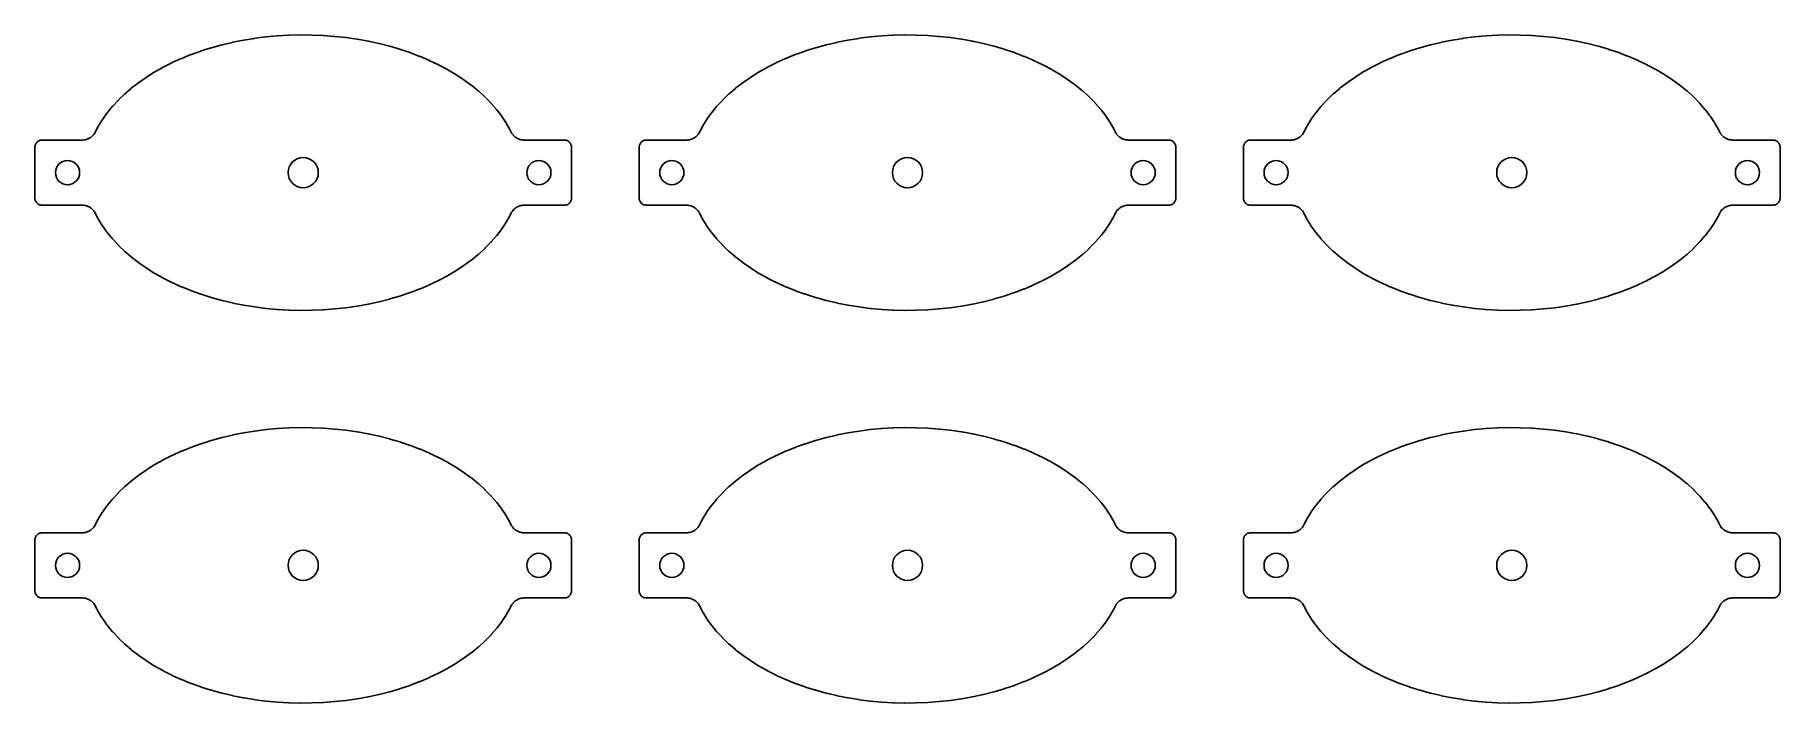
# Model space of a CAD drawing. Header units: millimetres. Extents: x 11 to 299, y 12 to 123.
import ezdxf

# ---------------------------------------------------------------- set-up
doc = ezdxf.new("R2010")
doc.units = ezdxf.units.MM
doc.layers.add('CUT', color=1, linetype='Continuous')

msp = doc.modelspace()

# ---------------------------------------------------------------- linework, layer by layer
at = {"layer": 'CUT'}
for points in [[(11.8, 94.6), (11.68, 94.61), (11.57, 94.62), (11.45, 94.65), (11.34, 94.69), (11.23, 94.74), (11.13, 94.8), (11.04, 94.87), (10.95, 94.95), (10.87, 95.04), (10.8, 95.13), (10.74, 95.23), (10.69, 95.34), (10.65, 95.45), (10.62, 95.57), (10.61, 95.68), (10.6, 95.8), (10.6, 104.2), (10.61, 104.32), (10.62, 104.43), (10.65, 104.55), (10.69, 104.66), (10.74, 104.77), (10.8, 104.87), (10.87, 104.96), (10.95, 105.05), (11.04, 105.13), (11.13, 105.2), (11.23, 105.26), (11.34, 105.31), (11.45, 105.35), (11.57, 105.38), (11.68, 105.39), (11.8, 105.4), (18.45, 105.4), (18.48, 105.4), (18.67, 105.41), (18.73, 105.42), (18.91, 105.44), (18.97, 105.45), (19.14, 105.5), (19.2, 105.52), (19.36, 105.58), (19.42, 105.6), (19.58, 105.68), (19.63, 105.71), (19.79, 105.8), (19.83, 105.83), (19.98, 105.94), (20.02, 105.98), (20.15, 106.1), (20.2, 106.14), (20.31, 106.28), (20.35, 106.32), (20.46, 106.47), (20.49, 106.52), (20.59, 106.68), (20.6, 106.71), (21.07, 107.62), (21.09, 107.65), (21.11, 107.69), (21.13, 107.73), (21.75, 108.74), (21.78, 108.78), (21.8, 108.81), (21.82, 108.84), (22.53, 109.84), (22.55, 109.88), (22.58, 109.91), (22.6, 109.94), (23.4, 110.92), (23.42, 110.95), (23.45, 110.98), (23.47, 111), (24.36, 111.96), (24.38, 111.99), (24.41, 112.01), (24.43, 112.04), (25.4, 112.97), (25.42, 113), (25.45, 113.02), (25.47, 113.04), (26.52, 113.95), (26.55, 113.97), (26.57, 113.99), (26.6, 114.01), (27.73, 114.88), (27.75, 114.9), (27.78, 114.92), (27.8, 114.94), (29.01, 115.77), (29.03, 115.79), (29.06, 115.81), (29.08, 115.82), (30.36, 116.62), (30.39, 116.64), (30.41, 116.65), (30.43, 116.67), (31.78, 117.42), (31.81, 117.44), (31.83, 117.45), (31.85, 117.46), (33.27, 118.18), (33.29, 118.19), (33.32, 118.2), (33.34, 118.21), (34.82, 118.88), (34.84, 118.89), (34.86, 118.9), (34.89, 118.91), (36.42, 119.53), (36.44, 119.54), (36.47, 119.55), (36.49, 119.55), (38.08, 120.12), (38.1, 120.13), (38.12, 120.14), (38.14, 120.14), (39.78, 120.66), (39.8, 120.67), (39.82, 120.67), (39.84, 120.68), (41.52, 121.14), (41.54, 121.15), (41.56, 121.15), (41.59, 121.16), (43.3, 121.56), (43.32, 121.57), (43.35, 121.57), (43.37, 121.58), (45.12, 121.92), (45.14, 121.93), (45.16, 121.93), (45.18, 121.93), (46.96, 122.22), (46.98, 122.23), (47, 122.23), (47.02, 122.23), (48.82, 122.46), (48.84, 122.46), (48.86, 122.47), (48.88, 122.47), (50.7, 122.64), (50.72, 122.64), (50.74, 122.64), (50.76, 122.64), (52.6, 122.75), (52.62, 122.75), (52.64, 122.75), (52.66, 122.75), (54.49, 122.8), (54.51, 122.8), (54.53, 122.8), (54.55, 122.8), (56.4, 122.78), (56.42, 122.78), (56.44, 122.78), (56.46, 122.78), (58.29, 122.7), (58.31, 122.7), (58.33, 122.7), (58.35, 122.7), (60.18, 122.56), (60.2, 122.56), (60.22, 122.56), (60.24, 122.56), (62.05, 122.36), (62.07, 122.36), (62.09, 122.35), (62.11, 122.35), (63.9, 122.09), (63.92, 122.09), (63.94, 122.08), (63.97, 122.08), (65.73, 121.76), (65.75, 121.76), (65.77, 121.75), (65.79, 121.75), (67.53, 121.37), (67.55, 121.37), (67.57, 121.36), (67.59, 121.36), (69.29, 120.93), (69.31, 120.92), (69.33, 120.91), (69.36, 120.91), (71.01, 120.42), (71.04, 120.41), (71.06, 120.41), (71.08, 120.4), (72.69, 119.86), (72.71, 119.85), (72.74, 119.84), (72.76, 119.83), (74.32, 119.24), (74.34, 119.23), (74.36, 119.22), (74.39, 119.21), (75.89, 118.57), (75.92, 118.56), (75.94, 118.55), (75.96, 118.53), (77.41, 117.84), (77.43, 117.83), (77.46, 117.82), (77.48, 117.81), (78.86, 117.07), (78.89, 117.06), (78.91, 117.04), (78.93, 117.03), (80.25, 116.25), (80.27, 116.24), (80.3, 116.22), (80.32, 116.2), (81.57, 115.38), (81.59, 115.37), (81.62, 115.35), (81.64, 115.33), (82.81, 114.48), (82.83, 114.46), (82.86, 114.44), (82.88, 114.42), (83.97, 113.53), (84, 113.51), (84.02, 113.49), (84.05, 113.47), (85.06, 112.55), (85.08, 112.52), (85.11, 112.5), (85.13, 112.47), (86.06, 111.53), (86.08, 111.5), (86.11, 111.47), (86.13, 111.45), (86.97, 110.47), (87, 110.45), (87.02, 110.42), (87.05, 110.39), (87.8, 109.39), (87.82, 109.36), (87.85, 109.33), (87.87, 109.3), (88.53, 108.29), (88.56, 108.25), (88.58, 108.22), (88.6, 108.18), (89.18, 107.16), (89.2, 107.12), (89.22, 107.08), (89.24, 107.04), (89.36, 106.79), (89.37, 106.76), (89.46, 106.6), (89.48, 106.55), (89.58, 106.41), (89.61, 106.37), (89.72, 106.23), (89.75, 106.19), (89.87, 106.07), (89.91, 106.03), (90.04, 105.92), (90.09, 105.89), (90.23, 105.79), (90.27, 105.76), (90.42, 105.68), (90.47, 105.65), (90.62, 105.58), (90.68, 105.56), (90.84, 105.5), (90.89, 105.49), (91.06, 105.45), (91.11, 105.44), (91.28, 105.41), (91.34, 105.41), (91.52, 105.4), (91.55, 105.4), (98.2, 105.4), (98.32, 105.39), (98.43, 105.38), (98.55, 105.35), (98.66, 105.31), (98.77, 105.26), (98.87, 105.2), (98.96, 105.13), (99.05, 105.05), (99.13, 104.96), (99.2, 104.87), (99.26, 104.77), (99.31, 104.66), (99.35, 104.55), (99.38, 104.43), (99.39, 104.32), (99.4, 104.2), (99.4, 95.8), (99.39, 95.68), (99.38, 95.57), (99.35, 95.45), (99.31, 95.34), (99.26, 95.23), (99.2, 95.13), (99.13, 95.04), (99.05, 94.95), (98.96, 94.87), (98.87, 94.8), (98.77, 94.74), (98.66, 94.69), (98.55, 94.65), (98.43, 94.62), (98.32, 94.61), (98.2, 94.6), (91.55, 94.6), (91.52, 94.6), (91.34, 94.59), (91.28, 94.59), (91.11, 94.56), (91.06, 94.55), (90.89, 94.51), (90.84, 94.5), (90.68, 94.44), (90.62, 94.42), (90.47, 94.35), (90.42, 94.32), (90.27, 94.24), (90.23, 94.21), (90.09, 94.11), (90.04, 94.08), (89.91, 93.97), (89.87, 93.93), (89.75, 93.81), (89.72, 93.77), (89.61, 93.63), (89.58, 93.59), (89.48, 93.45), (89.46, 93.4), (89.37, 93.24), (89.36, 93.21), (89.24, 92.96), (89.22, 92.92), (89.2, 92.88), (89.18, 92.84), (88.6, 91.82), (88.58, 91.78), (88.56, 91.75), (88.53, 91.71), (87.87, 90.7), (87.85, 90.67), (87.82, 90.64), (87.8, 90.61), (87.05, 89.61), (87.02, 89.58), (87, 89.55), (86.97, 89.53), (86.13, 88.55), (86.11, 88.53), (86.08, 88.5), (86.06, 88.47), (85.13, 87.53), (85.11, 87.5), (85.08, 87.48), (85.06, 87.45), (84.05, 86.53), (84.02, 86.51), (84, 86.49), (83.97, 86.47), (82.88, 85.58), (82.86, 85.56), (82.83, 85.54), (82.81, 85.52), (81.64, 84.67), (81.62, 84.65), (81.59, 84.63), (81.57, 84.62), (80.32, 83.8), (80.3, 83.78), (80.27, 83.76), (80.25, 83.75), (78.93, 82.97), (78.91, 82.96), (78.89, 82.94), (78.86, 82.93), (77.48, 82.19), (77.46, 82.18), (77.43, 82.17), (77.41, 82.16), (75.96, 81.47), (75.94, 81.45), (75.92, 81.44), (75.89, 81.43), (74.39, 80.79), (74.36, 80.78), (74.34, 80.77), (74.32, 80.76), (72.76, 80.17), (72.74, 80.16), (72.71, 80.15), (72.69, 80.14), (71.08, 79.6), (71.06, 79.59), (71.04, 79.59), (71.01, 79.58), (69.36, 79.09), (69.33, 79.09), (69.31, 79.08), (69.29, 79.07), (67.59, 78.64), (67.57, 78.64), (67.55, 78.63), (67.53, 78.63), (65.79, 78.25), (65.77, 78.25), (65.75, 78.24), (65.73, 78.24), (63.97, 77.92), (63.94, 77.92), (63.92, 77.91), (63.9, 77.91), (62.11, 77.65), (62.09, 77.65), (62.07, 77.64), (62.05, 77.64), (60.24, 77.44), (60.22, 77.44), (60.2, 77.44), (60.18, 77.44), (58.35, 77.3), (58.33, 77.3), (58.31, 77.3), (58.29, 77.3), (56.46, 77.22), (56.44, 77.22), (56.42, 77.22), (56.4, 77.22), (54.55, 77.2), (54.53, 77.2), (54.51, 77.2), (54.49, 77.2), (52.66, 77.25), (52.64, 77.25), (52.62, 77.25), (52.6, 77.25), (50.76, 77.36), (50.74, 77.36), (50.72, 77.36), (50.7, 77.36), (48.88, 77.53), (48.86, 77.53), (48.84, 77.54), (48.82, 77.54), (47.02, 77.77), (47, 77.77), (46.98, 77.77), (46.96, 77.78), (45.18, 78.07), (45.16, 78.07), (45.14, 78.07), (45.12, 78.08), (43.37, 78.42), (43.35, 78.43), (43.32, 78.43), (43.3, 78.44), (41.59, 78.84), (41.56, 78.85), (41.54, 78.85), (41.52, 78.86), (39.84, 79.32), (39.82, 79.33), (39.8, 79.33), (39.78, 79.34), (38.14, 79.86), (38.12, 79.86), (38.1, 79.87), (38.08, 79.88), (36.49, 80.45), (36.47, 80.45), (36.44, 80.46), (36.42, 80.47), (34.89, 81.09), (34.86, 81.1), (34.84, 81.11), (34.82, 81.12), (33.34, 81.79), (33.32, 81.8), (33.29, 81.81), (33.27, 81.82), (31.85, 82.54), (31.83, 82.55), (31.81, 82.56), (31.78, 82.58), (30.43, 83.33), (30.41, 83.35), (30.39, 83.36), (30.36, 83.38), (29.08, 84.18), (29.06, 84.19), (29.03, 84.21), (29.01, 84.23), (27.8, 85.06), (27.78, 85.08), (27.75, 85.1), (27.73, 85.12), (26.6, 85.99), (26.57, 86.01), (26.55, 86.03), (26.52, 86.05), (25.47, 86.96), (25.45, 86.98), (25.42, 87), (25.4, 87.03), (24.43, 87.96), (24.41, 87.99), (24.38, 88.01), (24.36, 88.04), (23.47, 89), (23.45, 89.02), (23.42, 89.05), (23.4, 89.08), (22.6, 90.06), (22.58, 90.09), (22.55, 90.12), (22.53, 90.16), (21.82, 91.16), (21.8, 91.19), (21.78, 91.22), (21.75, 91.26), (21.13, 92.27), (21.11, 92.31), (21.09, 92.35), (21.07, 92.38), (20.6, 93.29), (20.59, 93.32), (20.49, 93.48), (20.46, 93.53), (20.35, 93.68), (20.31, 93.72), (20.2, 93.86), (20.15, 93.9), (20.02, 94.02), (19.98, 94.06), (19.83, 94.17), (19.79, 94.2), (19.63, 94.29), (19.58, 94.32), (19.42, 94.4), (19.36, 94.42), (19.2, 94.48), (19.14, 94.5), (18.97, 94.55), (18.91, 94.56), (18.73, 94.58), (18.67, 94.59), (18.48, 94.6), (18.45, 94.6), (11.8, 94.6)], [(111.8, 94.6), (111.68, 94.61), (111.57, 94.62), (111.45, 94.65), (111.34, 94.69), (111.23, 94.74), (111.13, 94.8), (111.04, 94.87), (110.95, 94.95), (110.87, 95.04), (110.8, 95.13), (110.74, 95.23), (110.69, 95.34), (110.65, 95.45), (110.62, 95.57), (110.61, 95.68), (110.6, 95.8), (110.6, 104.2), (110.61, 104.32), (110.62, 104.43), (110.65, 104.55), (110.69, 104.66), (110.74, 104.77), (110.8, 104.87), (110.87, 104.96), (110.95, 105.05), (111.04, 105.13), (111.13, 105.2), (111.23, 105.26), (111.34, 105.31), (111.45, 105.35), (111.57, 105.38), (111.68, 105.39), (111.8, 105.4), (118.45, 105.4), (118.48, 105.4), (118.67, 105.41), (118.73, 105.42), (118.91, 105.44), (118.97, 105.45), (119.14, 105.5), (119.2, 105.52), (119.36, 105.58), (119.42, 105.6), (119.58, 105.68), (119.63, 105.71), (119.79, 105.8), (119.83, 105.83), (119.98, 105.94), (120.02, 105.98), (120.15, 106.1), (120.2, 106.14), (120.31, 106.28), (120.35, 106.32), (120.46, 106.47), (120.49, 106.52), (120.59, 106.68), (120.6, 106.71), (121.07, 107.62), (121.09, 107.65), (121.11, 107.69), (121.13, 107.73), (121.75, 108.74), (121.78, 108.78), (121.8, 108.81), (121.82, 108.84), (122.53, 109.84), (122.55, 109.88), (122.58, 109.91), (122.6, 109.94), (123.4, 110.92), (123.42, 110.95), (123.45, 110.98), (123.47, 111), (124.36, 111.96), (124.38, 111.99), (124.41, 112.01), (124.43, 112.04), (125.4, 112.97), (125.42, 113), (125.45, 113.02), (125.47, 113.04), (126.52, 113.95), (126.55, 113.97), (126.57, 113.99), (126.6, 114.01), (127.73, 114.88), (127.75, 114.9), (127.78, 114.92), (127.8, 114.94), (129.01, 115.77), (129.03, 115.79), (129.06, 115.81), (129.08, 115.82), (130.36, 116.62), (130.39, 116.64), (130.41, 116.65), (130.43, 116.67), (131.78, 117.42), (131.81, 117.44), (131.83, 117.45), (131.85, 117.46), (133.27, 118.18), (133.29, 118.19), (133.32, 118.2), (133.34, 118.21), (134.82, 118.88), (134.84, 118.89), (134.86, 118.9), (134.89, 118.91), (136.42, 119.53), (136.44, 119.54), (136.47, 119.55), (136.49, 119.55), (138.08, 120.12), (138.1, 120.13), (138.12, 120.14), (138.14, 120.14), (139.78, 120.66), (139.8, 120.67), (139.82, 120.67), (139.84, 120.68), (141.52, 121.14), (141.54, 121.15), (141.56, 121.15), (141.59, 121.16), (143.3, 121.56), (143.32, 121.57), (143.35, 121.57), (143.37, 121.58), (145.12, 121.92), (145.14, 121.93), (145.16, 121.93), (145.18, 121.93), (146.96, 122.22), (146.98, 122.23), (147, 122.23), (147.02, 122.23), (148.82, 122.46), (148.84, 122.46), (148.86, 122.47), (148.88, 122.47), (150.7, 122.64), (150.72, 122.64), (150.74, 122.64), (150.76, 122.64), (152.6, 122.75), (152.62, 122.75), (152.64, 122.75), (152.66, 122.75), (154.49, 122.8), (154.51, 122.8), (154.53, 122.8), (154.55, 122.8), (156.4, 122.78), (156.42, 122.78), (156.44, 122.78), (156.46, 122.78), (158.29, 122.7), (158.31, 122.7), (158.33, 122.7), (158.35, 122.7), (160.18, 122.56), (160.2, 122.56), (160.22, 122.56), (160.24, 122.56), (162.05, 122.36), (162.07, 122.36), (162.09, 122.35), (162.11, 122.35), (163.9, 122.09), (163.92, 122.09), (163.94, 122.08), (163.97, 122.08), (165.73, 121.76), (165.75, 121.76), (165.77, 121.75), (165.79, 121.75), (167.53, 121.37), (167.55, 121.37), (167.57, 121.36), (167.59, 121.36), (169.29, 120.93), (169.31, 120.92), (169.33, 120.91), (169.36, 120.91), (171.01, 120.42), (171.04, 120.41), (171.06, 120.41), (171.08, 120.4), (172.69, 119.86), (172.71, 119.85), (172.74, 119.84), (172.76, 119.83), (174.32, 119.24), (174.34, 119.23), (174.36, 119.22), (174.39, 119.21), (175.89, 118.57), (175.92, 118.56), (175.94, 118.55), (175.96, 118.53), (177.41, 117.84), (177.43, 117.83), (177.46, 117.82), (177.48, 117.81), (178.86, 117.07), (178.89, 117.06), (178.91, 117.04), (178.93, 117.03), (180.25, 116.25), (180.27, 116.24), (180.3, 116.22), (180.32, 116.2), (181.57, 115.38), (181.59, 115.37), (181.62, 115.35), (181.64, 115.33), (182.81, 114.48), (182.83, 114.46), (182.86, 114.44), (182.88, 114.42), (183.97, 113.53), (184, 113.51), (184.02, 113.49), (184.05, 113.47), (185.06, 112.55), (185.08, 112.52), (185.11, 112.5), (185.13, 112.47), (186.06, 111.53), (186.08, 111.5), (186.11, 111.47), (186.13, 111.45), (186.97, 110.47), (187, 110.45), (187.02, 110.42), (187.05, 110.39), (187.8, 109.39), (187.82, 109.36), (187.85, 109.33), (187.87, 109.3), (188.53, 108.29), (188.56, 108.25), (188.58, 108.22), (188.6, 108.18), (189.18, 107.16), (189.2, 107.12), (189.22, 107.08), (189.24, 107.04), (189.36, 106.79), (189.37, 106.76), (189.46, 106.6), (189.48, 106.55), (189.58, 106.41), (189.61, 106.37), (189.72, 106.23), (189.75, 106.19), (189.87, 106.07), (189.91, 106.03), (190.04, 105.92), (190.09, 105.89), (190.23, 105.79), (190.27, 105.76), (190.42, 105.68), (190.47, 105.65), (190.62, 105.58), (190.68, 105.56), (190.84, 105.5), (190.89, 105.49), (191.06, 105.45), (191.11, 105.44), (191.28, 105.41), (191.34, 105.41), (191.52, 105.4), (191.55, 105.4), (198.2, 105.4), (198.32, 105.39), (198.43, 105.38), (198.55, 105.35), (198.66, 105.31), (198.77, 105.26), (198.87, 105.2), (198.96, 105.13), (199.05, 105.05), (199.13, 104.96), (199.2, 104.87), (199.26, 104.77), (199.31, 104.66), (199.35, 104.55), (199.38, 104.43), (199.39, 104.32), (199.4, 104.2), (199.4, 95.8), (199.39, 95.68), (199.38, 95.57), (199.35, 95.45), (199.31, 95.34), (199.26, 95.23), (199.2, 95.13), (199.13, 95.04), (199.05, 94.95), (198.96, 94.87), (198.87, 94.8), (198.77, 94.74), (198.66, 94.69), (198.55, 94.65), (198.43, 94.62), (198.32, 94.61), (198.2, 94.6), (191.55, 94.6), (191.52, 94.6), (191.34, 94.59), (191.28, 94.59), (191.11, 94.56), (191.06, 94.55), (190.89, 94.51), (190.84, 94.5), (190.68, 94.44), (190.62, 94.42), (190.47, 94.35), (190.42, 94.32), (190.27, 94.24), (190.23, 94.21), (190.09, 94.11), (190.04, 94.08), (189.91, 93.97), (189.87, 93.93), (189.75, 93.81), (189.72, 93.77), (189.61, 93.63), (189.58, 93.59), (189.48, 93.45), (189.46, 93.4), (189.37, 93.24), (189.36, 93.21), (189.24, 92.96), (189.22, 92.92), (189.2, 92.88), (189.18, 92.84), (188.6, 91.82), (188.58, 91.78), (188.56, 91.75), (188.53, 91.71), (187.87, 90.7), (187.85, 90.67), (187.82, 90.64), (187.8, 90.61), (187.05, 89.61), (187.02, 89.58), (187, 89.55), (186.97, 89.53), (186.13, 88.55), (186.11, 88.53), (186.08, 88.5), (186.06, 88.47), (185.13, 87.53), (185.11, 87.5), (185.08, 87.48), (185.06, 87.45), (184.05, 86.53), (184.02, 86.51), (184, 86.49), (183.97, 86.47), (182.88, 85.58), (182.86, 85.56), (182.83, 85.54), (182.81, 85.52), (181.64, 84.67), (181.62, 84.65), (181.59, 84.63), (181.57, 84.62), (180.32, 83.8), (180.3, 83.78), (180.27, 83.76), (180.25, 83.75), (178.93, 82.97), (178.91, 82.96), (178.89, 82.94), (178.86, 82.93), (177.48, 82.19), (177.46, 82.18), (177.43, 82.17), (177.41, 82.16), (175.96, 81.47), (175.94, 81.45), (175.92, 81.44), (175.89, 81.43), (174.39, 80.79), (174.36, 80.78), (174.34, 80.77), (174.32, 80.76), (172.76, 80.17), (172.74, 80.16), (172.71, 80.15), (172.69, 80.14), (171.08, 79.6), (171.06, 79.59), (171.04, 79.59), (171.01, 79.58), (169.36, 79.09), (169.33, 79.09), (169.31, 79.08), (169.29, 79.07), (167.59, 78.64), (167.57, 78.64), (167.55, 78.63), (167.53, 78.63), (165.79, 78.25), (165.77, 78.25), (165.75, 78.24), (165.73, 78.24), (163.97, 77.92), (163.94, 77.92), (163.92, 77.91), (163.9, 77.91), (162.11, 77.65), (162.09, 77.65), (162.07, 77.64), (162.05, 77.64), (160.24, 77.44), (160.22, 77.44), (160.2, 77.44), (160.18, 77.44), (158.35, 77.3), (158.33, 77.3), (158.31, 77.3), (158.29, 77.3), (156.46, 77.22), (156.44, 77.22), (156.42, 77.22), (156.4, 77.22), (154.55, 77.2), (154.53, 77.2), (154.51, 77.2), (154.49, 77.2), (152.66, 77.25), (152.64, 77.25), (152.62, 77.25), (152.6, 77.25), (150.76, 77.36), (150.74, 77.36), (150.72, 77.36), (150.7, 77.36), (148.88, 77.53), (148.86, 77.53), (148.84, 77.54), (148.82, 77.54), (147.02, 77.77), (147, 77.77), (146.98, 77.77), (146.96, 77.78), (145.18, 78.07), (145.16, 78.07), (145.14, 78.07), (145.12, 78.08), (143.37, 78.42), (143.35, 78.43), (143.32, 78.43), (143.3, 78.44), (141.59, 78.84), (141.56, 78.85), (141.54, 78.85), (141.52, 78.86), (139.84, 79.32), (139.82, 79.33), (139.8, 79.33), (139.78, 79.34), (138.14, 79.86), (138.12, 79.86), (138.1, 79.87), (138.08, 79.88), (136.49, 80.45), (136.47, 80.45), (136.44, 80.46), (136.42, 80.47), (134.89, 81.09), (134.86, 81.1), (134.84, 81.11), (134.82, 81.12), (133.34, 81.79), (133.32, 81.8), (133.29, 81.81), (133.27, 81.82), (131.85, 82.54), (131.83, 82.55), (131.81, 82.56), (131.78, 82.58), (130.43, 83.33), (130.41, 83.35), (130.39, 83.36), (130.36, 83.38), (129.08, 84.18), (129.06, 84.19), (129.03, 84.21), (129.01, 84.23), (127.8, 85.06), (127.78, 85.08), (127.75, 85.1), (127.73, 85.12), (126.6, 85.99), (126.57, 86.01), (126.55, 86.03), (126.52, 86.05), (125.47, 86.96), (125.45, 86.98), (125.42, 87), (125.4, 87.03), (124.43, 87.96), (124.41, 87.99), (124.38, 88.01), (124.36, 88.04), (123.47, 89), (123.45, 89.02), (123.42, 89.05), (123.4, 89.08), (122.6, 90.06), (122.58, 90.09), (122.55, 90.12), (122.53, 90.16), (121.82, 91.16), (121.8, 91.19), (121.78, 91.22), (121.75, 91.26), (121.13, 92.27), (121.11, 92.31), (121.09, 92.35), (121.07, 92.38), (120.6, 93.29), (120.59, 93.32), (120.49, 93.48), (120.46, 93.53), (120.35, 93.68), (120.31, 93.72), (120.2, 93.86), (120.15, 93.9), (120.02, 94.02), (119.98, 94.06), (119.83, 94.17), (119.79, 94.2), (119.63, 94.29), (119.58, 94.32), (119.42, 94.4), (119.36, 94.42), (119.2, 94.48), (119.14, 94.5), (118.97, 94.55), (118.91, 94.56), (118.73, 94.58), (118.67, 94.59), (118.48, 94.6), (118.45, 94.6), (111.8, 94.6)], [(211.8, 94.6), (211.68, 94.61), (211.57, 94.62), (211.45, 94.65), (211.34, 94.69), (211.23, 94.74), (211.13, 94.8), (211.04, 94.87), (210.95, 94.95), (210.87, 95.04), (210.8, 95.13), (210.74, 95.23), (210.69, 95.34), (210.65, 95.45), (210.62, 95.57), (210.61, 95.68), (210.6, 95.8), (210.6, 104.2), (210.61, 104.32), (210.62, 104.43), (210.65, 104.55), (210.69, 104.66), (210.74, 104.77), (210.8, 104.87), (210.87, 104.96), (210.95, 105.05), (211.04, 105.13), (211.13, 105.2), (211.23, 105.26), (211.34, 105.31), (211.45, 105.35), (211.57, 105.38), (211.68, 105.39), (211.8, 105.4), (218.45, 105.4), (218.48, 105.4), (218.67, 105.41), (218.73, 105.42), (218.91, 105.44), (218.97, 105.45), (219.14, 105.5), (219.2, 105.52), (219.36, 105.58), (219.42, 105.6), (219.58, 105.68), (219.63, 105.71), (219.79, 105.8), (219.83, 105.83), (219.98, 105.94), (220.02, 105.98), (220.15, 106.1), (220.2, 106.14), (220.31, 106.28), (220.35, 106.32), (220.46, 106.47), (220.49, 106.52), (220.59, 106.68), (220.6, 106.71), (221.07, 107.62), (221.09, 107.65), (221.11, 107.69), (221.13, 107.73), (221.75, 108.74), (221.78, 108.78), (221.8, 108.81), (221.82, 108.84), (222.53, 109.84), (222.55, 109.88), (222.58, 109.91), (222.6, 109.94), (223.4, 110.92), (223.42, 110.95), (223.45, 110.98), (223.47, 111), (224.36, 111.96), (224.38, 111.99), (224.41, 112.01), (224.43, 112.04), (225.4, 112.97), (225.42, 113), (225.45, 113.02), (225.47, 113.04), (226.52, 113.95), (226.55, 113.97), (226.57, 113.99), (226.6, 114.01), (227.73, 114.88), (227.75, 114.9), (227.78, 114.92), (227.8, 114.94), (229.01, 115.77), (229.03, 115.79), (229.06, 115.81), (229.08, 115.82), (230.36, 116.62), (230.39, 116.64), (230.41, 116.65), (230.43, 116.67), (231.78, 117.42), (231.81, 117.44), (231.83, 117.45), (231.85, 117.46), (233.27, 118.18), (233.29, 118.19), (233.32, 118.2), (233.34, 118.21), (234.82, 118.88), (234.84, 118.89), (234.86, 118.9), (234.89, 118.91), (236.42, 119.53), (236.44, 119.54), (236.47, 119.55), (236.49, 119.55), (238.08, 120.12), (238.1, 120.13), (238.12, 120.14), (238.14, 120.14), (239.78, 120.66), (239.8, 120.67), (239.82, 120.67), (239.84, 120.68), (241.52, 121.14), (241.54, 121.15), (241.56, 121.15), (241.59, 121.16), (243.3, 121.56), (243.32, 121.57), (243.35, 121.57), (243.37, 121.58), (245.12, 121.92), (245.14, 121.93), (245.16, 121.93), (245.18, 121.93), (246.96, 122.22), (246.98, 122.23), (247, 122.23), (247.02, 122.23), (248.82, 122.46), (248.84, 122.46), (248.86, 122.47), (248.88, 122.47), (250.7, 122.64), (250.72, 122.64), (250.74, 122.64), (250.76, 122.64), (252.6, 122.75), (252.62, 122.75), (252.64, 122.75), (252.66, 122.75), (254.49, 122.8), (254.51, 122.8), (254.53, 122.8), (254.55, 122.8), (256.4, 122.78), (256.42, 122.78), (256.44, 122.78), (256.46, 122.78), (258.29, 122.7), (258.31, 122.7), (258.33, 122.7), (258.35, 122.7), (260.18, 122.56), (260.2, 122.56), (260.22, 122.56), (260.24, 122.56), (262.05, 122.36), (262.07, 122.36), (262.09, 122.35), (262.11, 122.35), (263.9, 122.09), (263.92, 122.09), (263.94, 122.08), (263.97, 122.08), (265.73, 121.76), (265.75, 121.76), (265.77, 121.75), (265.79, 121.75), (267.53, 121.37), (267.55, 121.37), (267.57, 121.36), (267.59, 121.36), (269.29, 120.93), (269.31, 120.92), (269.33, 120.91), (269.36, 120.91), (271.01, 120.42), (271.04, 120.41), (271.06, 120.41), (271.08, 120.4), (272.69, 119.86), (272.71, 119.85), (272.74, 119.84), (272.76, 119.83), (274.32, 119.24), (274.34, 119.23), (274.36, 119.22), (274.39, 119.21), (275.89, 118.57), (275.92, 118.56), (275.94, 118.55), (275.96, 118.53), (277.41, 117.84), (277.43, 117.83), (277.46, 117.82), (277.48, 117.81), (278.86, 117.07), (278.89, 117.06), (278.91, 117.04), (278.93, 117.03), (280.25, 116.25), (280.27, 116.24), (280.3, 116.22), (280.32, 116.2), (281.57, 115.38), (281.59, 115.37), (281.62, 115.35), (281.64, 115.33), (282.81, 114.48), (282.83, 114.46), (282.86, 114.44), (282.88, 114.42), (283.97, 113.53), (284, 113.51), (284.02, 113.49), (284.05, 113.47), (285.06, 112.55), (285.08, 112.52), (285.11, 112.5), (285.13, 112.47), (286.06, 111.53), (286.08, 111.5), (286.11, 111.47), (286.13, 111.45), (286.97, 110.47), (287, 110.45), (287.02, 110.42), (287.05, 110.39), (287.8, 109.39), (287.82, 109.36), (287.85, 109.33), (287.87, 109.3), (288.53, 108.29), (288.56, 108.25), (288.58, 108.22), (288.6, 108.18), (289.18, 107.16), (289.2, 107.12), (289.22, 107.08), (289.24, 107.04), (289.36, 106.79), (289.37, 106.76), (289.46, 106.6), (289.48, 106.55), (289.58, 106.41), (289.61, 106.37), (289.72, 106.23), (289.75, 106.19), (289.87, 106.07), (289.91, 106.03), (290.04, 105.92), (290.09, 105.89), (290.23, 105.79), (290.27, 105.76), (290.42, 105.68), (290.47, 105.65), (290.62, 105.58), (290.68, 105.56), (290.84, 105.5), (290.89, 105.49), (291.06, 105.45), (291.11, 105.44), (291.28, 105.41), (291.34, 105.41), (291.52, 105.4), (291.55, 105.4), (298.2, 105.4), (298.32, 105.39), (298.43, 105.38), (298.55, 105.35), (298.66, 105.31), (298.77, 105.26), (298.87, 105.2), (298.96, 105.13), (299.05, 105.05), (299.13, 104.96), (299.2, 104.87), (299.26, 104.77), (299.31, 104.66), (299.35, 104.55), (299.38, 104.43), (299.39, 104.32), (299.4, 104.2), (299.4, 95.8), (299.39, 95.68), (299.38, 95.57), (299.35, 95.45), (299.31, 95.34), (299.26, 95.23), (299.2, 95.13), (299.13, 95.04), (299.05, 94.95), (298.96, 94.87), (298.87, 94.8), (298.77, 94.74), (298.66, 94.69), (298.55, 94.65), (298.43, 94.62), (298.32, 94.61), (298.2, 94.6), (291.55, 94.6), (291.52, 94.6), (291.34, 94.59), (291.28, 94.59), (291.11, 94.56), (291.06, 94.55), (290.89, 94.51), (290.84, 94.5), (290.68, 94.44), (290.62, 94.42), (290.47, 94.35), (290.42, 94.32), (290.27, 94.24), (290.23, 94.21), (290.09, 94.11), (290.04, 94.08), (289.91, 93.97), (289.87, 93.93), (289.75, 93.81), (289.72, 93.77), (289.61, 93.63), (289.58, 93.59), (289.48, 93.45), (289.46, 93.4), (289.37, 93.24), (289.36, 93.21), (289.24, 92.96), (289.22, 92.92), (289.2, 92.88), (289.18, 92.84), (288.6, 91.82), (288.58, 91.78), (288.56, 91.75), (288.53, 91.71), (287.87, 90.7), (287.85, 90.67), (287.82, 90.64), (287.8, 90.61), (287.05, 89.61), (287.02, 89.58), (287, 89.55), (286.97, 89.53), (286.13, 88.55), (286.11, 88.53), (286.08, 88.5), (286.06, 88.47), (285.13, 87.53), (285.11, 87.5), (285.08, 87.48), (285.06, 87.45), (284.05, 86.53), (284.02, 86.51), (284, 86.49), (283.97, 86.47), (282.88, 85.58), (282.86, 85.56), (282.83, 85.54), (282.81, 85.52), (281.64, 84.67), (281.62, 84.65), (281.59, 84.63), (281.57, 84.62), (280.32, 83.8), (280.3, 83.78), (280.27, 83.76), (280.25, 83.75), (278.93, 82.97), (278.91, 82.96), (278.89, 82.94), (278.86, 82.93), (277.48, 82.19), (277.46, 82.18), (277.43, 82.17), (277.41, 82.16), (275.96, 81.47), (275.94, 81.45), (275.92, 81.44), (275.89, 81.43), (274.39, 80.79), (274.36, 80.78), (274.34, 80.77), (274.32, 80.76), (272.76, 80.17), (272.74, 80.16), (272.71, 80.15), (272.69, 80.14), (271.08, 79.6), (271.06, 79.59), (271.04, 79.59), (271.01, 79.58), (269.36, 79.09), (269.33, 79.09), (269.31, 79.08), (269.29, 79.07), (267.59, 78.64), (267.57, 78.64), (267.55, 78.63), (267.53, 78.63), (265.79, 78.25), (265.77, 78.25), (265.75, 78.24), (265.73, 78.24), (263.97, 77.92), (263.94, 77.92), (263.92, 77.91), (263.9, 77.91), (262.11, 77.65), (262.09, 77.65), (262.07, 77.64), (262.05, 77.64), (260.24, 77.44), (260.22, 77.44), (260.2, 77.44), (260.18, 77.44), (258.35, 77.3), (258.33, 77.3), (258.31, 77.3), (258.29, 77.3), (256.46, 77.22), (256.44, 77.22), (256.42, 77.22), (256.4, 77.22), (254.55, 77.2), (254.53, 77.2), (254.51, 77.2), (254.49, 77.2), (252.66, 77.25), (252.64, 77.25), (252.62, 77.25), (252.6, 77.25), (250.76, 77.36), (250.74, 77.36), (250.72, 77.36), (250.7, 77.36), (248.88, 77.53), (248.86, 77.53), (248.84, 77.54), (248.82, 77.54), (247.02, 77.77), (247, 77.77), (246.98, 77.77), (246.96, 77.78), (245.18, 78.07), (245.16, 78.07), (245.14, 78.07), (245.12, 78.08), (243.37, 78.42), (243.35, 78.43), (243.32, 78.43), (243.3, 78.44), (241.59, 78.84), (241.56, 78.85), (241.54, 78.85), (241.52, 78.86), (239.84, 79.32), (239.82, 79.33), (239.8, 79.33), (239.78, 79.34), (238.14, 79.86), (238.12, 79.86), (238.1, 79.87), (238.08, 79.88), (236.49, 80.45), (236.47, 80.45), (236.44, 80.46), (236.42, 80.47), (234.89, 81.09), (234.86, 81.1), (234.84, 81.11), (234.82, 81.12), (233.34, 81.79), (233.32, 81.8), (233.29, 81.81), (233.27, 81.82), (231.85, 82.54), (231.83, 82.55), (231.81, 82.56), (231.78, 82.58), (230.43, 83.33), (230.41, 83.35), (230.39, 83.36), (230.36, 83.38), (229.08, 84.18), (229.06, 84.19), (229.03, 84.21), (229.01, 84.23), (227.8, 85.06), (227.78, 85.08), (227.75, 85.1), (227.73, 85.12), (226.6, 85.99), (226.57, 86.01), (226.55, 86.03), (226.52, 86.05), (225.47, 86.96), (225.45, 86.98), (225.42, 87), (225.4, 87.03), (224.43, 87.96), (224.41, 87.99), (224.38, 88.01), (224.36, 88.04), (223.47, 89), (223.45, 89.02), (223.42, 89.05), (223.4, 89.08), (222.6, 90.06), (222.58, 90.09), (222.55, 90.12), (222.53, 90.16), (221.82, 91.16), (221.8, 91.19), (221.78, 91.22), (221.75, 91.26), (221.13, 92.27), (221.11, 92.31), (221.09, 92.35), (221.07, 92.38), (220.6, 93.29), (220.59, 93.32), (220.49, 93.48), (220.46, 93.53), (220.35, 93.68), (220.31, 93.72), (220.2, 93.86), (220.15, 93.9), (220.02, 94.02), (219.98, 94.06), (219.83, 94.17), (219.79, 94.2), (219.63, 94.29), (219.58, 94.32), (219.42, 94.4), (219.36, 94.42), (219.2, 94.48), (219.14, 94.5), (218.97, 94.55), (218.91, 94.56), (218.73, 94.58), (218.67, 94.59), (218.48, 94.6), (218.45, 94.6), (211.8, 94.6)], [(11.8, 29.6), (11.68, 29.61), (11.57, 29.62), (11.45, 29.65), (11.34, 29.69), (11.23, 29.74), (11.13, 29.8), (11.04, 29.87), (10.95, 29.95), (10.87, 30.04), (10.8, 30.13), (10.74, 30.23), (10.69, 30.34), (10.65, 30.45), (10.62, 30.57), (10.61, 30.68), (10.6, 30.8), (10.6, 39.2), (10.61, 39.32), (10.62, 39.43), (10.65, 39.55), (10.69, 39.66), (10.74, 39.77), (10.8, 39.87), (10.87, 39.96), (10.95, 40.05), (11.04, 40.13), (11.13, 40.2), (11.23, 40.26), (11.34, 40.31), (11.45, 40.35), (11.57, 40.38), (11.68, 40.39), (11.8, 40.4), (18.45, 40.4), (18.48, 40.4), (18.67, 40.41), (18.73, 40.42), (18.91, 40.44), (18.97, 40.45), (19.14, 40.5), (19.2, 40.52), (19.36, 40.58), (19.42, 40.6), (19.58, 40.68), (19.63, 40.71), (19.79, 40.8), (19.83, 40.83), (19.98, 40.94), (20.02, 40.98), (20.15, 41.1), (20.2, 41.14), (20.31, 41.28), (20.35, 41.32), (20.46, 41.47), (20.49, 41.52), (20.59, 41.68), (20.6, 41.71), (21.07, 42.62), (21.09, 42.65), (21.11, 42.69), (21.13, 42.73), (21.75, 43.74), (21.78, 43.78), (21.8, 43.81), (21.82, 43.84), (22.53, 44.84), (22.55, 44.88), (22.58, 44.91), (22.6, 44.94), (23.4, 45.92), (23.42, 45.95), (23.45, 45.98), (23.47, 46), (24.36, 46.96), (24.38, 46.99), (24.41, 47.01), (24.43, 47.04), (25.4, 47.97), (25.42, 48), (25.45, 48.02), (25.47, 48.04), (26.52, 48.95), (26.55, 48.97), (26.57, 48.99), (26.6, 49.01), (27.73, 49.88), (27.75, 49.9), (27.78, 49.92), (27.8, 49.94), (29.01, 50.77), (29.03, 50.79), (29.06, 50.81), (29.08, 50.82), (30.36, 51.62), (30.39, 51.64), (30.41, 51.65), (30.43, 51.67), (31.78, 52.42), (31.81, 52.44), (31.83, 52.45), (31.85, 52.46), (33.27, 53.18), (33.29, 53.19), (33.32, 53.2), (33.34, 53.21), (34.82, 53.88), (34.84, 53.89), (34.86, 53.9), (34.89, 53.91), (36.42, 54.53), (36.44, 54.54), (36.47, 54.55), (36.49, 54.55), (38.08, 55.12), (38.1, 55.13), (38.12, 55.14), (38.14, 55.14), (39.78, 55.66), (39.8, 55.67), (39.82, 55.67), (39.84, 55.68), (41.52, 56.14), (41.54, 56.15), (41.56, 56.15), (41.59, 56.16), (43.3, 56.56), (43.32, 56.57), (43.35, 56.57), (43.37, 56.58), (45.12, 56.92), (45.14, 56.93), (45.16, 56.93), (45.18, 56.93), (46.96, 57.22), (46.98, 57.23), (47, 57.23), (47.02, 57.23), (48.82, 57.46), (48.84, 57.46), (48.86, 57.47), (48.88, 57.47), (50.7, 57.64), (50.72, 57.64), (50.74, 57.64), (50.76, 57.64), (52.6, 57.75), (52.62, 57.75), (52.64, 57.75), (52.66, 57.75), (54.49, 57.8), (54.51, 57.8), (54.53, 57.8), (54.55, 57.8), (56.4, 57.78), (56.42, 57.78), (56.44, 57.78), (56.46, 57.78), (58.29, 57.7), (58.31, 57.7), (58.33, 57.7), (58.35, 57.7), (60.18, 57.56), (60.2, 57.56), (60.22, 57.56), (60.24, 57.56), (62.05, 57.36), (62.07, 57.36), (62.09, 57.35), (62.11, 57.35), (63.9, 57.09), (63.92, 57.09), (63.94, 57.08), (63.97, 57.08), (65.73, 56.76), (65.75, 56.76), (65.77, 56.75), (65.79, 56.75), (67.53, 56.37), (67.55, 56.37), (67.57, 56.36), (67.59, 56.36), (69.29, 55.93), (69.31, 55.92), (69.33, 55.91), (69.36, 55.91), (71.01, 55.42), (71.04, 55.41), (71.06, 55.41), (71.08, 55.4), (72.69, 54.86), (72.71, 54.85), (72.74, 54.84), (72.76, 54.83), (74.32, 54.24), (74.34, 54.23), (74.36, 54.22), (74.39, 54.21), (75.89, 53.57), (75.92, 53.56), (75.94, 53.55), (75.96, 53.53), (77.41, 52.84), (77.43, 52.83), (77.46, 52.82), (77.48, 52.81), (78.86, 52.07), (78.89, 52.06), (78.91, 52.04), (78.93, 52.03), (80.25, 51.25), (80.27, 51.24), (80.3, 51.22), (80.32, 51.2), (81.57, 50.38), (81.59, 50.37), (81.62, 50.35), (81.64, 50.33), (82.81, 49.48), (82.83, 49.46), (82.86, 49.44), (82.88, 49.42), (83.97, 48.53), (84, 48.51), (84.02, 48.49), (84.05, 48.47), (85.06, 47.55), (85.08, 47.52), (85.11, 47.5), (85.13, 47.47), (86.06, 46.53), (86.08, 46.5), (86.11, 46.47), (86.13, 46.45), (86.97, 45.47), (87, 45.45), (87.02, 45.42), (87.05, 45.39), (87.8, 44.39), (87.82, 44.36), (87.85, 44.33), (87.87, 44.3), (88.53, 43.29), (88.56, 43.25), (88.58, 43.22), (88.6, 43.18), (89.18, 42.16), (89.2, 42.12), (89.22, 42.08), (89.24, 42.04), (89.36, 41.79), (89.37, 41.76), (89.46, 41.6), (89.48, 41.55), (89.58, 41.41), (89.61, 41.37), (89.72, 41.23), (89.75, 41.19), (89.87, 41.07), (89.91, 41.03), (90.04, 40.92), (90.09, 40.89), (90.23, 40.79), (90.27, 40.76), (90.42, 40.68), (90.47, 40.65), (90.62, 40.58), (90.68, 40.56), (90.84, 40.5), (90.89, 40.49), (91.06, 40.45), (91.11, 40.44), (91.28, 40.41), (91.34, 40.41), (91.52, 40.4), (91.55, 40.4), (98.2, 40.4), (98.32, 40.39), (98.43, 40.38), (98.55, 40.35), (98.66, 40.31), (98.77, 40.26), (98.87, 40.2), (98.96, 40.13), (99.05, 40.05), (99.13, 39.96), (99.2, 39.87), (99.26, 39.77), (99.31, 39.66), (99.35, 39.55), (99.38, 39.43), (99.39, 39.32), (99.4, 39.2), (99.4, 30.8), (99.39, 30.68), (99.38, 30.57), (99.35, 30.45), (99.31, 30.34), (99.26, 30.23), (99.2, 30.13), (99.13, 30.04), (99.05, 29.95), (98.96, 29.87), (98.87, 29.8), (98.77, 29.74), (98.66, 29.69), (98.55, 29.65), (98.43, 29.62), (98.32, 29.61), (98.2, 29.6), (91.55, 29.6), (91.52, 29.6), (91.34, 29.59), (91.28, 29.59), (91.11, 29.56), (91.06, 29.55), (90.89, 29.51), (90.84, 29.5), (90.68, 29.44), (90.62, 29.42), (90.47, 29.35), (90.42, 29.32), (90.27, 29.24), (90.23, 29.21), (90.09, 29.11), (90.04, 29.08), (89.91, 28.97), (89.87, 28.93), (89.75, 28.81), (89.72, 28.77), (89.61, 28.63), (89.58, 28.59), (89.48, 28.45), (89.46, 28.4), (89.37, 28.24), (89.36, 28.21), (89.24, 27.96), (89.22, 27.92), (89.2, 27.88), (89.18, 27.84), (88.6, 26.82), (88.58, 26.78), (88.56, 26.75), (88.53, 26.71), (87.87, 25.7), (87.85, 25.67), (87.82, 25.64), (87.8, 25.61), (87.05, 24.61), (87.02, 24.58), (87, 24.55), (86.97, 24.53), (86.13, 23.55), (86.11, 23.53), (86.08, 23.5), (86.06, 23.47), (85.13, 22.53), (85.11, 22.5), (85.08, 22.48), (85.06, 22.45), (84.05, 21.53), (84.02, 21.51), (84, 21.49), (83.97, 21.47), (82.88, 20.58), (82.86, 20.56), (82.83, 20.54), (82.81, 20.52), (81.64, 19.67), (81.62, 19.65), (81.59, 19.63), (81.57, 19.62), (80.32, 18.8), (80.3, 18.78), (80.27, 18.76), (80.25, 18.75), (78.93, 17.97), (78.91, 17.96), (78.89, 17.94), (78.86, 17.93), (77.48, 17.19), (77.46, 17.18), (77.43, 17.17), (77.41, 17.16), (75.96, 16.47), (75.94, 16.45), (75.92, 16.44), (75.89, 16.43), (74.39, 15.79), (74.36, 15.78), (74.34, 15.77), (74.32, 15.76), (72.76, 15.17), (72.74, 15.16), (72.71, 15.15), (72.69, 15.14), (71.08, 14.6), (71.06, 14.59), (71.04, 14.59), (71.01, 14.58), (69.36, 14.09), (69.33, 14.09), (69.31, 14.08), (69.29, 14.07), (67.59, 13.64), (67.57, 13.64), (67.55, 13.63), (67.53, 13.63), (65.79, 13.25), (65.77, 13.25), (65.75, 13.24), (65.73, 13.24), (63.97, 12.92), (63.94, 12.92), (63.92, 12.91), (63.9, 12.91), (62.11, 12.65), (62.09, 12.65), (62.07, 12.64), (62.05, 12.64), (60.24, 12.44), (60.22, 12.44), (60.2, 12.44), (60.18, 12.44), (58.35, 12.3), (58.33, 12.3), (58.31, 12.3), (58.29, 12.3), (56.46, 12.22), (56.44, 12.22), (56.42, 12.22), (56.4, 12.22), (54.55, 12.2), (54.53, 12.2), (54.51, 12.2), (54.49, 12.2), (52.66, 12.25), (52.64, 12.25), (52.62, 12.25), (52.6, 12.25), (50.76, 12.36), (50.74, 12.36), (50.72, 12.36), (50.7, 12.36), (48.88, 12.53), (48.86, 12.53), (48.84, 12.54), (48.82, 12.54), (47.02, 12.77), (47, 12.77), (46.98, 12.77), (46.96, 12.78), (45.18, 13.07), (45.16, 13.07), (45.14, 13.07), (45.12, 13.08), (43.37, 13.42), (43.35, 13.43), (43.32, 13.43), (43.3, 13.44), (41.59, 13.84), (41.56, 13.85), (41.54, 13.85), (41.52, 13.86), (39.84, 14.32), (39.82, 14.33), (39.8, 14.33), (39.78, 14.34), (38.14, 14.86), (38.12, 14.86), (38.1, 14.87), (38.08, 14.88), (36.49, 15.45), (36.47, 15.45), (36.44, 15.46), (36.42, 15.47), (34.89, 16.09), (34.86, 16.1), (34.84, 16.11), (34.82, 16.12), (33.34, 16.79), (33.32, 16.8), (33.29, 16.81), (33.27, 16.82), (31.85, 17.54), (31.83, 17.55), (31.81, 17.56), (31.78, 17.58), (30.43, 18.33), (30.41, 18.35), (30.39, 18.36), (30.36, 18.38), (29.08, 19.18), (29.06, 19.19), (29.03, 19.21), (29.01, 19.23), (27.8, 20.06), (27.78, 20.08), (27.75, 20.1), (27.73, 20.12), (26.6, 20.99), (26.57, 21.01), (26.55, 21.03), (26.52, 21.05), (25.47, 21.96), (25.45, 21.98), (25.42, 22), (25.4, 22.03), (24.43, 22.96), (24.41, 22.99), (24.38, 23.01), (24.36, 23.04), (23.47, 24), (23.45, 24.02), (23.42, 24.05), (23.4, 24.08), (22.6, 25.06), (22.58, 25.09), (22.55, 25.12), (22.53, 25.16), (21.82, 26.16), (21.8, 26.19), (21.78, 26.22), (21.75, 26.26), (21.13, 27.27), (21.11, 27.31), (21.09, 27.35), (21.07, 27.38), (20.6, 28.29), (20.59, 28.32), (20.49, 28.48), (20.46, 28.53), (20.35, 28.68), (20.31, 28.72), (20.2, 28.86), (20.15, 28.9), (20.02, 29.02), (19.98, 29.06), (19.83, 29.17), (19.79, 29.2), (19.63, 29.29), (19.58, 29.32), (19.42, 29.4), (19.36, 29.42), (19.2, 29.48), (19.14, 29.5), (18.97, 29.55), (18.91, 29.56), (18.73, 29.58), (18.67, 29.59), (18.48, 29.6), (18.45, 29.6), (11.8, 29.6)], [(111.8, 29.6), (111.68, 29.61), (111.57, 29.62), (111.45, 29.65), (111.34, 29.69), (111.23, 29.74), (111.13, 29.8), (111.04, 29.87), (110.95, 29.95), (110.87, 30.04), (110.8, 30.13), (110.74, 30.23), (110.69, 30.34), (110.65, 30.45), (110.62, 30.57), (110.61, 30.68), (110.6, 30.8), (110.6, 39.2), (110.61, 39.32), (110.62, 39.43), (110.65, 39.55), (110.69, 39.66), (110.74, 39.77), (110.8, 39.87), (110.87, 39.96), (110.95, 40.05), (111.04, 40.13), (111.13, 40.2), (111.23, 40.26), (111.34, 40.31), (111.45, 40.35), (111.57, 40.38), (111.68, 40.39), (111.8, 40.4), (118.45, 40.4), (118.48, 40.4), (118.67, 40.41), (118.73, 40.42), (118.91, 40.44), (118.97, 40.45), (119.14, 40.5), (119.2, 40.52), (119.36, 40.58), (119.42, 40.6), (119.58, 40.68), (119.63, 40.71), (119.79, 40.8), (119.83, 40.83), (119.98, 40.94), (120.02, 40.98), (120.15, 41.1), (120.2, 41.14), (120.31, 41.28), (120.35, 41.32), (120.46, 41.47), (120.49, 41.52), (120.59, 41.68), (120.6, 41.71), (121.07, 42.62), (121.09, 42.65), (121.11, 42.69), (121.13, 42.73), (121.75, 43.74), (121.78, 43.78), (121.8, 43.81), (121.82, 43.84), (122.53, 44.84), (122.55, 44.88), (122.58, 44.91), (122.6, 44.94), (123.4, 45.92), (123.42, 45.95), (123.45, 45.98), (123.47, 46), (124.36, 46.96), (124.38, 46.99), (124.41, 47.01), (124.43, 47.04), (125.4, 47.97), (125.42, 48), (125.45, 48.02), (125.47, 48.04), (126.52, 48.95), (126.55, 48.97), (126.57, 48.99), (126.6, 49.01), (127.73, 49.88), (127.75, 49.9), (127.78, 49.92), (127.8, 49.94), (129.01, 50.77), (129.03, 50.79), (129.06, 50.81), (129.08, 50.82), (130.36, 51.62), (130.39, 51.64), (130.41, 51.65), (130.43, 51.67), (131.78, 52.42), (131.81, 52.44), (131.83, 52.45), (131.85, 52.46), (133.27, 53.18), (133.29, 53.19), (133.32, 53.2), (133.34, 53.21), (134.82, 53.88), (134.84, 53.89), (134.86, 53.9), (134.89, 53.91), (136.42, 54.53), (136.44, 54.54), (136.47, 54.55), (136.49, 54.55), (138.08, 55.12), (138.1, 55.13), (138.12, 55.14), (138.14, 55.14), (139.78, 55.66), (139.8, 55.67), (139.82, 55.67), (139.84, 55.68), (141.52, 56.14), (141.54, 56.15), (141.56, 56.15), (141.59, 56.16), (143.3, 56.56), (143.32, 56.57), (143.35, 56.57), (143.37, 56.58), (145.12, 56.92), (145.14, 56.93), (145.16, 56.93), (145.18, 56.93), (146.96, 57.22), (146.98, 57.23), (147, 57.23), (147.02, 57.23), (148.82, 57.46), (148.84, 57.46), (148.86, 57.47), (148.88, 57.47), (150.7, 57.64), (150.72, 57.64), (150.74, 57.64), (150.76, 57.64), (152.6, 57.75), (152.62, 57.75), (152.64, 57.75), (152.66, 57.75), (154.49, 57.8), (154.51, 57.8), (154.53, 57.8), (154.55, 57.8), (156.4, 57.78), (156.42, 57.78), (156.44, 57.78), (156.46, 57.78), (158.29, 57.7), (158.31, 57.7), (158.33, 57.7), (158.35, 57.7), (160.18, 57.56), (160.2, 57.56), (160.22, 57.56), (160.24, 57.56), (162.05, 57.36), (162.07, 57.36), (162.09, 57.35), (162.11, 57.35), (163.9, 57.09), (163.92, 57.09), (163.94, 57.08), (163.97, 57.08), (165.73, 56.76), (165.75, 56.76), (165.77, 56.75), (165.79, 56.75), (167.53, 56.37), (167.55, 56.37), (167.57, 56.36), (167.59, 56.36), (169.29, 55.93), (169.31, 55.92), (169.33, 55.91), (169.36, 55.91), (171.01, 55.42), (171.04, 55.41), (171.06, 55.41), (171.08, 55.4), (172.69, 54.86), (172.71, 54.85), (172.74, 54.84), (172.76, 54.83), (174.32, 54.24), (174.34, 54.23), (174.36, 54.22), (174.39, 54.21), (175.89, 53.57), (175.92, 53.56), (175.94, 53.55), (175.96, 53.53), (177.41, 52.84), (177.43, 52.83), (177.46, 52.82), (177.48, 52.81), (178.86, 52.07), (178.89, 52.06), (178.91, 52.04), (178.93, 52.03), (180.25, 51.25), (180.27, 51.24), (180.3, 51.22), (180.32, 51.2), (181.57, 50.38), (181.59, 50.37), (181.62, 50.35), (181.64, 50.33), (182.81, 49.48), (182.83, 49.46), (182.86, 49.44), (182.88, 49.42), (183.97, 48.53), (184, 48.51), (184.02, 48.49), (184.05, 48.47), (185.06, 47.55), (185.08, 47.52), (185.11, 47.5), (185.13, 47.47), (186.06, 46.53), (186.08, 46.5), (186.11, 46.47), (186.13, 46.45), (186.97, 45.47), (187, 45.45), (187.02, 45.42), (187.05, 45.39), (187.8, 44.39), (187.82, 44.36), (187.85, 44.33), (187.87, 44.3), (188.53, 43.29), (188.56, 43.25), (188.58, 43.22), (188.6, 43.18), (189.18, 42.16), (189.2, 42.12), (189.22, 42.08), (189.24, 42.04), (189.36, 41.79), (189.37, 41.76), (189.46, 41.6), (189.48, 41.55), (189.58, 41.41), (189.61, 41.37), (189.72, 41.23), (189.75, 41.19), (189.87, 41.07), (189.91, 41.03), (190.04, 40.92), (190.09, 40.89), (190.23, 40.79), (190.27, 40.76), (190.42, 40.68), (190.47, 40.65), (190.62, 40.58), (190.68, 40.56), (190.84, 40.5), (190.89, 40.49), (191.06, 40.45), (191.11, 40.44), (191.28, 40.41), (191.34, 40.41), (191.52, 40.4), (191.55, 40.4), (198.2, 40.4), (198.32, 40.39), (198.43, 40.38), (198.55, 40.35), (198.66, 40.31), (198.77, 40.26), (198.87, 40.2), (198.96, 40.13), (199.05, 40.05), (199.13, 39.96), (199.2, 39.87), (199.26, 39.77), (199.31, 39.66), (199.35, 39.55), (199.38, 39.43), (199.39, 39.32), (199.4, 39.2), (199.4, 30.8), (199.39, 30.68), (199.38, 30.57), (199.35, 30.45), (199.31, 30.34), (199.26, 30.23), (199.2, 30.13), (199.13, 30.04), (199.05, 29.95), (198.96, 29.87), (198.87, 29.8), (198.77, 29.74), (198.66, 29.69), (198.55, 29.65), (198.43, 29.62), (198.32, 29.61), (198.2, 29.6), (191.55, 29.6), (191.52, 29.6), (191.34, 29.59), (191.28, 29.59), (191.11, 29.56), (191.06, 29.55), (190.89, 29.51), (190.84, 29.5), (190.68, 29.44), (190.62, 29.42), (190.47, 29.35), (190.42, 29.32), (190.27, 29.24), (190.23, 29.21), (190.09, 29.11), (190.04, 29.08), (189.91, 28.97), (189.87, 28.93), (189.75, 28.81), (189.72, 28.77), (189.61, 28.63), (189.58, 28.59), (189.48, 28.45), (189.46, 28.4), (189.37, 28.24), (189.36, 28.21), (189.24, 27.96), (189.22, 27.92), (189.2, 27.88), (189.18, 27.84), (188.6, 26.82), (188.58, 26.78), (188.56, 26.75), (188.53, 26.71), (187.87, 25.7), (187.85, 25.67), (187.82, 25.64), (187.8, 25.61), (187.05, 24.61), (187.02, 24.58), (187, 24.55), (186.97, 24.53), (186.13, 23.55), (186.11, 23.53), (186.08, 23.5), (186.06, 23.47), (185.13, 22.53), (185.11, 22.5), (185.08, 22.48), (185.06, 22.45), (184.05, 21.53), (184.02, 21.51), (184, 21.49), (183.97, 21.47), (182.88, 20.58), (182.86, 20.56), (182.83, 20.54), (182.81, 20.52), (181.64, 19.67), (181.62, 19.65), (181.59, 19.63), (181.57, 19.62), (180.32, 18.8), (180.3, 18.78), (180.27, 18.76), (180.25, 18.75), (178.93, 17.97), (178.91, 17.96), (178.89, 17.94), (178.86, 17.93), (177.48, 17.19), (177.46, 17.18), (177.43, 17.17), (177.41, 17.16), (175.96, 16.47), (175.94, 16.45), (175.92, 16.44), (175.89, 16.43), (174.39, 15.79), (174.36, 15.78), (174.34, 15.77), (174.32, 15.76), (172.76, 15.17), (172.74, 15.16), (172.71, 15.15), (172.69, 15.14), (171.08, 14.6), (171.06, 14.59), (171.04, 14.59), (171.01, 14.58), (169.36, 14.09), (169.33, 14.09), (169.31, 14.08), (169.29, 14.07), (167.59, 13.64), (167.57, 13.64), (167.55, 13.63), (167.53, 13.63), (165.79, 13.25), (165.77, 13.25), (165.75, 13.24), (165.73, 13.24), (163.97, 12.92), (163.94, 12.92), (163.92, 12.91), (163.9, 12.91), (162.11, 12.65), (162.09, 12.65), (162.07, 12.64), (162.05, 12.64), (160.24, 12.44), (160.22, 12.44), (160.2, 12.44), (160.18, 12.44), (158.35, 12.3), (158.33, 12.3), (158.31, 12.3), (158.29, 12.3), (156.46, 12.22), (156.44, 12.22), (156.42, 12.22), (156.4, 12.22), (154.55, 12.2), (154.53, 12.2), (154.51, 12.2), (154.49, 12.2), (152.66, 12.25), (152.64, 12.25), (152.62, 12.25), (152.6, 12.25), (150.76, 12.36), (150.74, 12.36), (150.72, 12.36), (150.7, 12.36), (148.88, 12.53), (148.86, 12.53), (148.84, 12.54), (148.82, 12.54), (147.02, 12.77), (147, 12.77), (146.98, 12.77), (146.96, 12.78), (145.18, 13.07), (145.16, 13.07), (145.14, 13.07), (145.12, 13.08), (143.37, 13.42), (143.35, 13.43), (143.32, 13.43), (143.3, 13.44), (141.59, 13.84), (141.56, 13.85), (141.54, 13.85), (141.52, 13.86), (139.84, 14.32), (139.82, 14.33), (139.8, 14.33), (139.78, 14.34), (138.14, 14.86), (138.12, 14.86), (138.1, 14.87), (138.08, 14.88), (136.49, 15.45), (136.47, 15.45), (136.44, 15.46), (136.42, 15.47), (134.89, 16.09), (134.86, 16.1), (134.84, 16.11), (134.82, 16.12), (133.34, 16.79), (133.32, 16.8), (133.29, 16.81), (133.27, 16.82), (131.85, 17.54), (131.83, 17.55), (131.81, 17.56), (131.78, 17.58), (130.43, 18.33), (130.41, 18.35), (130.39, 18.36), (130.36, 18.38), (129.08, 19.18), (129.06, 19.19), (129.03, 19.21), (129.01, 19.23), (127.8, 20.06), (127.78, 20.08), (127.75, 20.1), (127.73, 20.12), (126.6, 20.99), (126.57, 21.01), (126.55, 21.03), (126.52, 21.05), (125.47, 21.96), (125.45, 21.98), (125.42, 22), (125.4, 22.03), (124.43, 22.96), (124.41, 22.99), (124.38, 23.01), (124.36, 23.04), (123.47, 24), (123.45, 24.02), (123.42, 24.05), (123.4, 24.08), (122.6, 25.06), (122.58, 25.09), (122.55, 25.12), (122.53, 25.16), (121.82, 26.16), (121.8, 26.19), (121.78, 26.22), (121.75, 26.26), (121.13, 27.27), (121.11, 27.31), (121.09, 27.35), (121.07, 27.38), (120.6, 28.29), (120.59, 28.32), (120.49, 28.48), (120.46, 28.53), (120.35, 28.68), (120.31, 28.72), (120.2, 28.86), (120.15, 28.9), (120.02, 29.02), (119.98, 29.06), (119.83, 29.17), (119.79, 29.2), (119.63, 29.29), (119.58, 29.32), (119.42, 29.4), (119.36, 29.42), (119.2, 29.48), (119.14, 29.5), (118.97, 29.55), (118.91, 29.56), (118.73, 29.58), (118.67, 29.59), (118.48, 29.6), (118.45, 29.6), (111.8, 29.6)], [(211.8, 29.6), (211.68, 29.61), (211.57, 29.62), (211.45, 29.65), (211.34, 29.69), (211.23, 29.74), (211.13, 29.8), (211.04, 29.87), (210.95, 29.95), (210.87, 30.04), (210.8, 30.13), (210.74, 30.23), (210.69, 30.34), (210.65, 30.45), (210.62, 30.57), (210.61, 30.68), (210.6, 30.8), (210.6, 39.2), (210.61, 39.32), (210.62, 39.43), (210.65, 39.55), (210.69, 39.66), (210.74, 39.77), (210.8, 39.87), (210.87, 39.96), (210.95, 40.05), (211.04, 40.13), (211.13, 40.2), (211.23, 40.26), (211.34, 40.31), (211.45, 40.35), (211.57, 40.38), (211.68, 40.39), (211.8, 40.4), (218.45, 40.4), (218.48, 40.4), (218.67, 40.41), (218.73, 40.42), (218.91, 40.44), (218.97, 40.45), (219.14, 40.5), (219.2, 40.52), (219.36, 40.58), (219.42, 40.6), (219.58, 40.68), (219.63, 40.71), (219.79, 40.8), (219.83, 40.83), (219.98, 40.94), (220.02, 40.98), (220.15, 41.1), (220.2, 41.14), (220.31, 41.28), (220.35, 41.32), (220.46, 41.47), (220.49, 41.52), (220.59, 41.68), (220.6, 41.71), (221.07, 42.62), (221.09, 42.65), (221.11, 42.69), (221.13, 42.73), (221.75, 43.74), (221.78, 43.78), (221.8, 43.81), (221.82, 43.84), (222.53, 44.84), (222.55, 44.88), (222.58, 44.91), (222.6, 44.94), (223.4, 45.92), (223.42, 45.95), (223.45, 45.98), (223.47, 46), (224.36, 46.96), (224.38, 46.99), (224.41, 47.01), (224.43, 47.04), (225.4, 47.97), (225.42, 48), (225.45, 48.02), (225.47, 48.04), (226.52, 48.95), (226.55, 48.97), (226.57, 48.99), (226.6, 49.01), (227.73, 49.88), (227.75, 49.9), (227.78, 49.92), (227.8, 49.94), (229.01, 50.77), (229.03, 50.79), (229.06, 50.81), (229.08, 50.82), (230.36, 51.62), (230.39, 51.64), (230.41, 51.65), (230.43, 51.67), (231.78, 52.42), (231.81, 52.44), (231.83, 52.45), (231.85, 52.46), (233.27, 53.18), (233.29, 53.19), (233.32, 53.2), (233.34, 53.21), (234.82, 53.88), (234.84, 53.89), (234.86, 53.9), (234.89, 53.91), (236.42, 54.53), (236.44, 54.54), (236.47, 54.55), (236.49, 54.55), (238.08, 55.12), (238.1, 55.13), (238.12, 55.14), (238.14, 55.14), (239.78, 55.66), (239.8, 55.67), (239.82, 55.67), (239.84, 55.68), (241.52, 56.14), (241.54, 56.15), (241.56, 56.15), (241.59, 56.16), (243.3, 56.56), (243.32, 56.57), (243.35, 56.57), (243.37, 56.58), (245.12, 56.92), (245.14, 56.93), (245.16, 56.93), (245.18, 56.93), (246.96, 57.22), (246.98, 57.23), (247, 57.23), (247.02, 57.23), (248.82, 57.46), (248.84, 57.46), (248.86, 57.47), (248.88, 57.47), (250.7, 57.64), (250.72, 57.64), (250.74, 57.64), (250.76, 57.64), (252.6, 57.75), (252.62, 57.75), (252.64, 57.75), (252.66, 57.75), (254.49, 57.8), (254.51, 57.8), (254.53, 57.8), (254.55, 57.8), (256.4, 57.78), (256.42, 57.78), (256.44, 57.78), (256.46, 57.78), (258.29, 57.7), (258.31, 57.7), (258.33, 57.7), (258.35, 57.7), (260.18, 57.56), (260.2, 57.56), (260.22, 57.56), (260.24, 57.56), (262.05, 57.36), (262.07, 57.36), (262.09, 57.35), (262.11, 57.35), (263.9, 57.09), (263.92, 57.09), (263.94, 57.08), (263.97, 57.08), (265.73, 56.76), (265.75, 56.76), (265.77, 56.75), (265.79, 56.75), (267.53, 56.37), (267.55, 56.37), (267.57, 56.36), (267.59, 56.36), (269.29, 55.93), (269.31, 55.92), (269.33, 55.91), (269.36, 55.91), (271.01, 55.42), (271.04, 55.41), (271.06, 55.41), (271.08, 55.4), (272.69, 54.86), (272.71, 54.85), (272.74, 54.84), (272.76, 54.83), (274.32, 54.24), (274.34, 54.23), (274.36, 54.22), (274.39, 54.21), (275.89, 53.57), (275.92, 53.56), (275.94, 53.55), (275.96, 53.53), (277.41, 52.84), (277.43, 52.83), (277.46, 52.82), (277.48, 52.81), (278.86, 52.07), (278.89, 52.06), (278.91, 52.04), (278.93, 52.03), (280.25, 51.25), (280.27, 51.24), (280.3, 51.22), (280.32, 51.2), (281.57, 50.38), (281.59, 50.37), (281.62, 50.35), (281.64, 50.33), (282.81, 49.48), (282.83, 49.46), (282.86, 49.44), (282.88, 49.42), (283.97, 48.53), (284, 48.51), (284.02, 48.49), (284.05, 48.47), (285.06, 47.55), (285.08, 47.52), (285.11, 47.5), (285.13, 47.47), (286.06, 46.53), (286.08, 46.5), (286.11, 46.47), (286.13, 46.45), (286.97, 45.47), (287, 45.45), (287.02, 45.42), (287.05, 45.39), (287.8, 44.39), (287.82, 44.36), (287.85, 44.33), (287.87, 44.3), (288.53, 43.29), (288.56, 43.25), (288.58, 43.22), (288.6, 43.18), (289.18, 42.16), (289.2, 42.12), (289.22, 42.08), (289.24, 42.04), (289.36, 41.79), (289.37, 41.76), (289.46, 41.6), (289.48, 41.55), (289.58, 41.41), (289.61, 41.37), (289.72, 41.23), (289.75, 41.19), (289.87, 41.07), (289.91, 41.03), (290.04, 40.92), (290.09, 40.89), (290.23, 40.79), (290.27, 40.76), (290.42, 40.68), (290.47, 40.65), (290.62, 40.58), (290.68, 40.56), (290.84, 40.5), (290.89, 40.49), (291.06, 40.45), (291.11, 40.44), (291.28, 40.41), (291.34, 40.41), (291.52, 40.4), (291.55, 40.4), (298.2, 40.4), (298.32, 40.39), (298.43, 40.38), (298.55, 40.35), (298.66, 40.31), (298.77, 40.26), (298.87, 40.2), (298.96, 40.13), (299.05, 40.05), (299.13, 39.96), (299.2, 39.87), (299.26, 39.77), (299.31, 39.66), (299.35, 39.55), (299.38, 39.43), (299.39, 39.32), (299.4, 39.2), (299.4, 30.8), (299.39, 30.68), (299.38, 30.57), (299.35, 30.45), (299.31, 30.34), (299.26, 30.23), (299.2, 30.13), (299.13, 30.04), (299.05, 29.95), (298.96, 29.87), (298.87, 29.8), (298.77, 29.74), (298.66, 29.69), (298.55, 29.65), (298.43, 29.62), (298.32, 29.61), (298.2, 29.6), (291.55, 29.6), (291.52, 29.6), (291.34, 29.59), (291.28, 29.59), (291.11, 29.56), (291.06, 29.55), (290.89, 29.51), (290.84, 29.5), (290.68, 29.44), (290.62, 29.42), (290.47, 29.35), (290.42, 29.32), (290.27, 29.24), (290.23, 29.21), (290.09, 29.11), (290.04, 29.08), (289.91, 28.97), (289.87, 28.93), (289.75, 28.81), (289.72, 28.77), (289.61, 28.63), (289.58, 28.59), (289.48, 28.45), (289.46, 28.4), (289.37, 28.24), (289.36, 28.21), (289.24, 27.96), (289.22, 27.92), (289.2, 27.88), (289.18, 27.84), (288.6, 26.82), (288.58, 26.78), (288.56, 26.75), (288.53, 26.71), (287.87, 25.7), (287.85, 25.67), (287.82, 25.64), (287.8, 25.61), (287.05, 24.61), (287.02, 24.58), (287, 24.55), (286.97, 24.53), (286.13, 23.55), (286.11, 23.53), (286.08, 23.5), (286.06, 23.47), (285.13, 22.53), (285.11, 22.5), (285.08, 22.48), (285.06, 22.45), (284.05, 21.53), (284.02, 21.51), (284, 21.49), (283.97, 21.47), (282.88, 20.58), (282.86, 20.56), (282.83, 20.54), (282.81, 20.52), (281.64, 19.67), (281.62, 19.65), (281.59, 19.63), (281.57, 19.62), (280.32, 18.8), (280.3, 18.78), (280.27, 18.76), (280.25, 18.75), (278.93, 17.97), (278.91, 17.96), (278.89, 17.94), (278.86, 17.93), (277.48, 17.19), (277.46, 17.18), (277.43, 17.17), (277.41, 17.16), (275.96, 16.47), (275.94, 16.45), (275.92, 16.44), (275.89, 16.43), (274.39, 15.79), (274.36, 15.78), (274.34, 15.77), (274.32, 15.76), (272.76, 15.17), (272.74, 15.16), (272.71, 15.15), (272.69, 15.14), (271.08, 14.6), (271.06, 14.59), (271.04, 14.59), (271.01, 14.58), (269.36, 14.09), (269.33, 14.09), (269.31, 14.08), (269.29, 14.07), (267.59, 13.64), (267.57, 13.64), (267.55, 13.63), (267.53, 13.63), (265.79, 13.25), (265.77, 13.25), (265.75, 13.24), (265.73, 13.24), (263.97, 12.92), (263.94, 12.92), (263.92, 12.91), (263.9, 12.91), (262.11, 12.65), (262.09, 12.65), (262.07, 12.64), (262.05, 12.64), (260.24, 12.44), (260.22, 12.44), (260.2, 12.44), (260.18, 12.44), (258.35, 12.3), (258.33, 12.3), (258.31, 12.3), (258.29, 12.3), (256.46, 12.22), (256.44, 12.22), (256.42, 12.22), (256.4, 12.22), (254.55, 12.2), (254.53, 12.2), (254.51, 12.2), (254.49, 12.2), (252.66, 12.25), (252.64, 12.25), (252.62, 12.25), (252.6, 12.25), (250.76, 12.36), (250.74, 12.36), (250.72, 12.36), (250.7, 12.36), (248.88, 12.53), (248.86, 12.53), (248.84, 12.54), (248.82, 12.54), (247.02, 12.77), (247, 12.77), (246.98, 12.77), (246.96, 12.78), (245.18, 13.07), (245.16, 13.07), (245.14, 13.07), (245.12, 13.08), (243.37, 13.42), (243.35, 13.43), (243.32, 13.43), (243.3, 13.44), (241.59, 13.84), (241.56, 13.85), (241.54, 13.85), (241.52, 13.86), (239.84, 14.32), (239.82, 14.33), (239.8, 14.33), (239.78, 14.34), (238.14, 14.86), (238.12, 14.86), (238.1, 14.87), (238.08, 14.88), (236.49, 15.45), (236.47, 15.45), (236.44, 15.46), (236.42, 15.47), (234.89, 16.09), (234.86, 16.1), (234.84, 16.11), (234.82, 16.12), (233.34, 16.79), (233.32, 16.8), (233.29, 16.81), (233.27, 16.82), (231.85, 17.54), (231.83, 17.55), (231.81, 17.56), (231.78, 17.58), (230.43, 18.33), (230.41, 18.35), (230.39, 18.36), (230.36, 18.38), (229.08, 19.18), (229.06, 19.19), (229.03, 19.21), (229.01, 19.23), (227.8, 20.06), (227.78, 20.08), (227.75, 20.1), (227.73, 20.12), (226.6, 20.99), (226.57, 21.01), (226.55, 21.03), (226.52, 21.05), (225.47, 21.96), (225.45, 21.98), (225.42, 22), (225.4, 22.03), (224.43, 22.96), (224.41, 22.99), (224.38, 23.01), (224.36, 23.04), (223.47, 24), (223.45, 24.02), (223.42, 24.05), (223.4, 24.08), (222.6, 25.06), (222.58, 25.09), (222.55, 25.12), (222.53, 25.16), (221.82, 26.16), (221.8, 26.19), (221.78, 26.22), (221.75, 26.26), (221.13, 27.27), (221.11, 27.31), (221.09, 27.35), (221.07, 27.38), (220.6, 28.29), (220.59, 28.32), (220.49, 28.48), (220.46, 28.53), (220.35, 28.68), (220.31, 28.72), (220.2, 28.86), (220.15, 28.9), (220.02, 29.02), (219.98, 29.06), (219.83, 29.17), (219.79, 29.2), (219.63, 29.29), (219.58, 29.32), (219.42, 29.4), (219.36, 29.42), (219.2, 29.48), (219.14, 29.5), (218.97, 29.55), (218.91, 29.56), (218.73, 29.58), (218.67, 29.59), (218.48, 29.6), (218.45, 29.6), (211.8, 29.6)]]:
    msp.add_lwpolyline(points, close=True, dxfattribs=at)
for centre, radius in [((16, 100), 2), ((55, 100), 2.5), ((94, 100), 2), ((116, 100), 2), ((155, 100), 2.5), ((194, 100), 2), ((216, 100), 2), ((255, 100), 2.5), ((294, 100), 2), ((16, 35), 2), ((55, 35), 2.5), ((94, 35), 2), ((116, 35), 2), ((155, 35), 2.5), ((194, 35), 2), ((216, 35), 2), ((255, 35), 2.5), ((294, 35), 2)]:
    msp.add_circle(centre, radius, dxfattribs=at)

doc.saveas('drawing.dxf')
